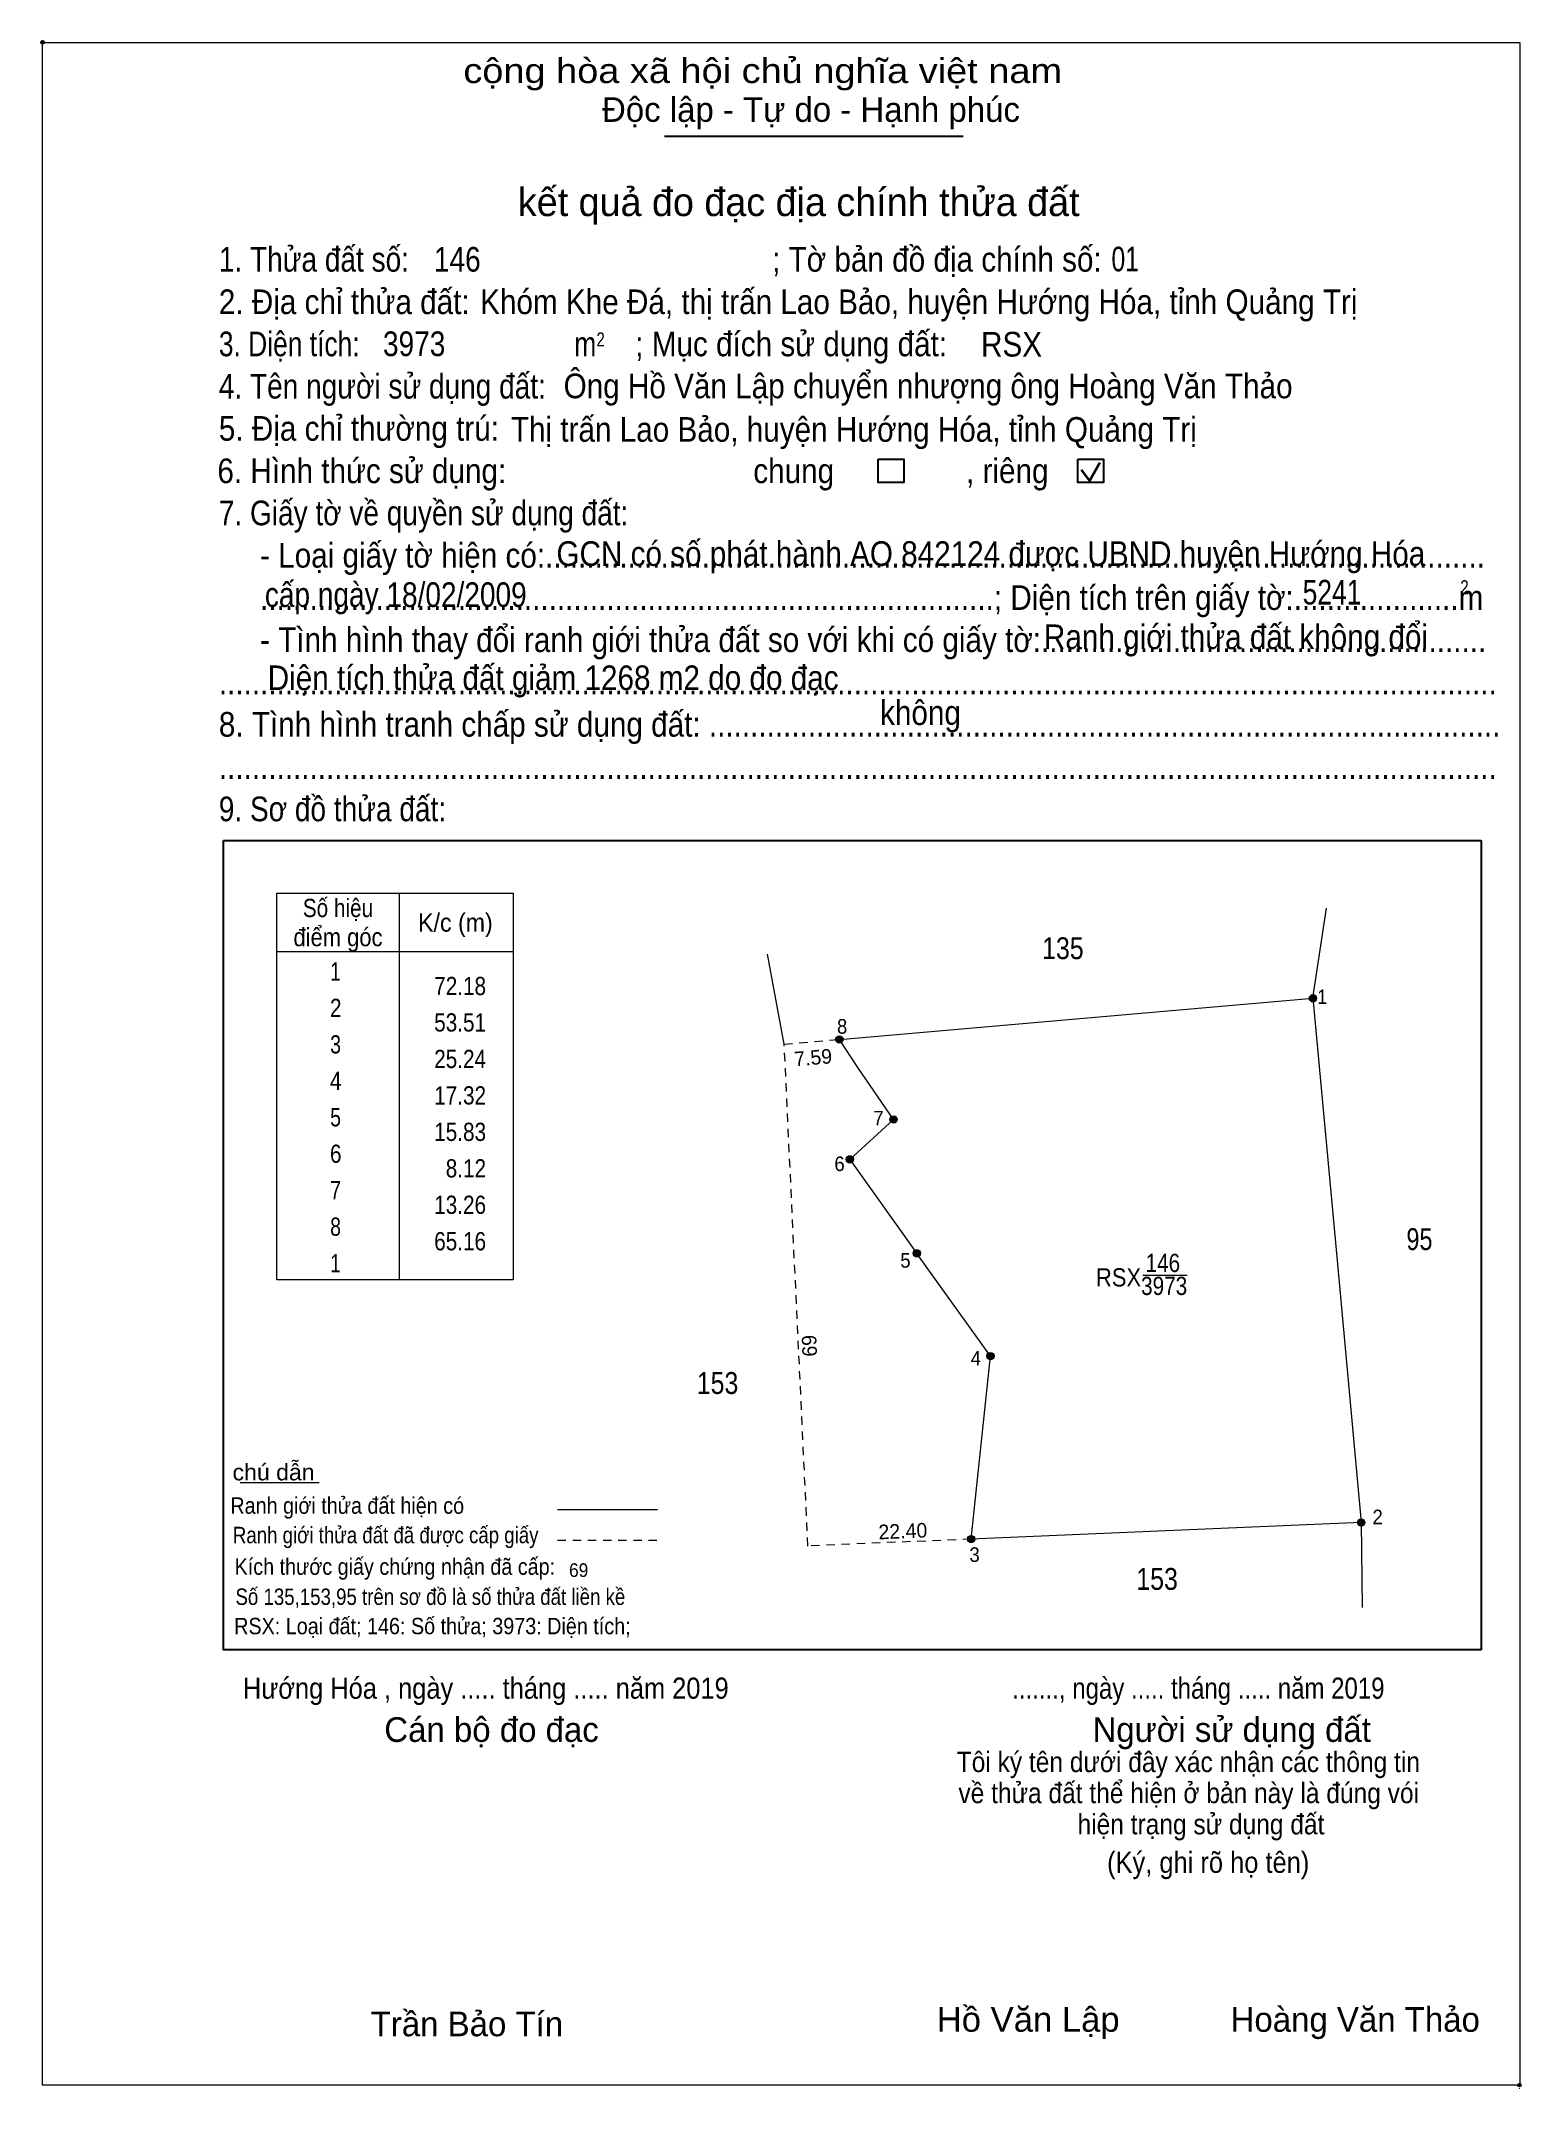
# Model space of a CAD drawing. Header units: metres. Extents: x 537571 to 538274, y 1839734 to 1840023.
# Drawn here: x 537570.7 to 537773.5, y 1839734.3 to 1840015.1 of the extents above; entities that cross this region are included whole.
import ezdxf
from ezdxf.enums import TextEntityAlignment as Align

# ---------------------------------------------------------------- set-up
doc = ezdxf.new("R2010")
doc.units = ezdxf.units.M
doc.header["$LTSCALE"] = 0.77
doc.header["$PDMODE"] = 32
doc.header["$PDSIZE"] = 0.385
doc.linetypes.add('SHORT_DASHED', pattern=[2.7, 1.5, -1.2])
for name, color, linetype, lineweight in [('10', 7, 'Continuous', 13), ('13', 7, 'Continuous', 13), ('17', 7, 'Continuous', 13), ('2', 7, 'Continuous', 25), ('6', 7, 'Continuous', 13), ('63', 7, 'Continuous', 13)]:
    doc.layers.add(name, color=color, linetype=linetype, lineweight=lineweight)

msp = doc.modelspace()

# ---------------------------------------------------------------- texts
at = {"layer": '10'}
for s, width, p in [('135', 0.85, (537710.74, 1839889.19)), ('95', 0.8, (537759.62, 1839849.3)), ('153', 0.85, (537663.405, 1839829.57)), ('153', 0.85, (537723.655, 1839802.71))]:
    msp.add_text(s, height=3, dxfattribs=dict(at, width=width)).set_placement(p, align=Align.CENTER)
at = {"layer": '13'}
for s, width, p in [('RSX', 0.9, (537718.37, 1839844.31)), ('146', 0.85, (537724.44, 1839846.29)), ('3973', 0.85, (537724.62, 1839843.14))]:
    msp.add_text(s, height=2.5, dxfattribs=dict(at, width=width)).set_placement(p, align=Align.CENTER)
at = {"layer": '2'}
for s, height, width, p in [('cộng hòa xã hội chủ nghĩa việt nam', 3.38, 1.15, (537628.56, 1840009.32)), ('1. Thửa đất số:', 3.38, 0.85, (537595.04, 1839983.46)), ('146', 3.38, 0.85, (537624.52, 1839983.46)), ('; Tờ bản đồ địa chính số:', 3.38, 0.9, (537670.88, 1839983.46)), ('01', 3.38, 0.75, (537717.4, 1839983.5)), ('2. Địa chỉ thửa đất:', 3.38, 0.9, (537595.04, 1839977.64)), ('Khóm Khe Đá, thị trấn Lao Bảo, huyện Hướng Hóa, tỉnh Quảng Trị', 3.38, 0.9, (537630.86, 1839977.64)), ('3. Diện tích:', 3.38, 0.8, (537595.04, 1839971.86)), ('3973', 3.38, 0.85, (537617.54, 1839971.88)), ('; Mục đích sử dụng đất:', 3.38, 0.9, (537652.12, 1839971.86)), ('RSX', 3.38, 0.9, (537699.52, 1839971.82)), ('m', 3.38, 0.8, (537643.76, 1839971.86)), ('2', 1.931, 0.8, (537646.8, 1839973.2)), ('4. Tên người sử dụng đất:', 3.38, 0.85, (537595.04, 1839966.06)), ('Ông Hồ Văn Lập chuyển nhượng ông Hoàng Văn Thảo', 3.38, 0.9, (537642.3, 1839966.1)), ('5. Địa chỉ thường trú:', 3.38, 0.9, (537595.04, 1839960.28)), ('Thị trấn Lao Bảo, huyện Hướng Hóa, tỉnh Quảng Trị', 3.38, 0.9, (537635.07, 1839960.14)), ('6. Hình thức sử dụng:', 3.38, 0.9, (537594.84, 1839954.46)), ('chung                , riêng', 3.38, 0.9, (537668.3, 1839954.46)), ('7. Giấy tờ về quyền sử dụng đất:', 3.38, 0.85, (537595.04, 1839948.68)), ('     - Loại giấy tờ hiện có:..................................................................................................................', 3.38, 0.9, (537595.04, 1839942.88)), ('GCN có số phát hành AO 842124 được UBND huyện Hướng Hóa ', 3.38, 0.9, (537641.32, 1839943.11)), ('     .........................................................................................; Diện tích trên giấy tờ:....................m', 3.38, 0.9, (537595.04, 1839937.08)), ('cấp ngày 18/02/2009', 3.38, 0.85, (537601.35, 1839937.48)), ('5241', 3.38, 0.8, (537743.61, 1839937.82)), ('2', 1.931, 0.8, (537765.22, 1839939.22)), ('     - Tình hình thay đổi ranh giới thửa đất so với khi có giấy tờ:......................................................', 3.38, 0.9, (537595.04, 1839931.3)), ('Ranh giới thửa đất không đổi', 3.38, 0.9, (537708.14, 1839931.7)), ('Diện tích thửa đất giảm 1268 m2 do đo đạc', 3.38, 0.9, (537601.74, 1839926.08)), ('...........................................................................................................................................................', 3.38, 0.9, (537595.04, 1839925.5)), ('không', 3.38, 0.9, (537685.68, 1839921.3)), ('8. Tình hình tranh chấp sử dụng đất: ................................................................................................', 3.38, 0.9, (537595.04, 1839919.7)), ('...........................................................................................................................................................', 3.38, 0.9, (537595.04, 1839913.9)), ('9. Sơ đồ thửa đất:', 3.38, 0.85, (537595.04, 1839908.1)), ('Hướng Hóa , ngày ..... tháng ..... năm 2019', 2.895, 0.9, (537598.34, 1839787.78)), ('......., ngày ..... tháng ..... năm 2019', 2.895, 0.85, (537703.8, 1839787.78)), ('(Ký, ghi rõ họ tên)', 2.898, 0.9, (537716.8, 1839763.9)), ('Hồ Văn Lập', 3.38, 1.05, (537693.45, 1839742.12))]:
    msp.add_text(s, height=height, dxfattribs=dict(at, width=width)).set_placement(p)
for s, p in [('Độc lập - Tự do - Hạnh phúc', (537647.56, 1840004)), ('Cán bộ đo đạc', (537617.72, 1839781.86)), ('Người sử dụng đất', (537714.8, 1839781.86)), ('Trần Bảo Tín', (537615.86, 1839741.5)), ('Hoàng Văn Thảo', (537733.73, 1839742.11))]:
    msp.add_text(s, height=3.38, dxfattribs=at).set_placement(p)
for s, height, p in [('kết quả đo đạc địa chính thửa đất', 3.864, (537674.53, 1839991.08)), ('.', 0.9659, (537773.3179, 1839734.26))]:
    msp.add_text(s, height=height, dxfattribs=at).set_placement(p, align=Align.CENTER)
for s, height, width, p in [('69', 1.87, 0.95, (537644.365, 1839804.48)), ('Tôi ký tên dưới đây xác nhận các thông tin', 2.793, 0.9, (537727.94, 1839777.72)), ('về thửa đất thể hiện ở bản này là đúng vói', 2.793, 0.9, (537727.99, 1839773.46)), ('hiện trạng sử dụng đất', 2.793, 0.9, (537729.67, 1839769.18))]:
    msp.add_text(s, height=height, dxfattribs=dict(at, width=width)).set_placement(p, align=Align.CENTER)
at = {"layer": '6'}
for s, width, p in [('chú dẫn', 1.05, (537596.92, 1839817.72)), ('Ranh giới thửa đất hiện có ', 0.9, (537596.62, 1839813.14)), ('Ranh giới thửa đất đã được cấp giấy', 0.85, (537596.96, 1839809.1)), ('Kích thước giấy chứng nhận đã cấp:', 0.9, (537597.2, 1839804.77)), ('Số 135,153,95 trên sơ đồ là số thửa đất liền kề', 0.85, (537597.32, 1839800.64)), ('RSX: Loại đất; 146: Số thửa; 3973: Diện tích;', 0.9, (537597.14, 1839796.62))]:
    msp.add_text(s, height=2.25, dxfattribs=dict(at, width=width)).set_placement(p)
at = {"layer": '63'}
for s, width, p in [('Số hiệu', 0.85, (537611.37, 1839894.96)), ('điểm góc', 0.9, (537611.37, 1839890.96)), ('K/c (m)', 0.95, (537627.47, 1839892.96)), (' 1', 0.75, (537610.665, 1839886.26)), (' 2', 0.85, (537610.67, 1839881.26)), (' 3', 0.8, (537610.67, 1839876.26)), (' 4', 0.85, (537610.665, 1839871.26)), (' 5', 0.8, (537610.67, 1839866.26)), (' 6', 0.85, (537610.67, 1839861.26)), (' 7', 0.8, (537610.67, 1839856.26)), (' 8', 0.8, (537610.67, 1839851.26)), (' 1', 0.75, (537610.665, 1839846.26))]:
    msp.add_text(s, height=2.5, dxfattribs=dict(at, width=width)).set_placement(p, align=Align.CENTER)
for s, height, width, p in [('72.18', 2.5, 0.85, (537631.67, 1839884.26)), (' 1', 2, 0.9, (537746.97, 1839883.03)), ('53.51', 2.5, 0.85, (537631.67, 1839879.26)), (' 8', 2, 0.95, (537681.19, 1839878.97)), ('25.24', 2.5, 0.85, (537631.67, 1839874.26)), ('17.32', 2.5, 0.85, (537631.67, 1839869.26)), ('15.83', 2.5, 0.85, (537631.67, 1839864.26)), (' 7', 2, 0.95, (537686.17, 1839866.39)), ('8.12', 2.5, 0.85, (537631.67, 1839859.26)), (' 6', 2, 0.95, (537680.83, 1839860.13)), ('13.26', 2.5, 0.85, (537631.67, 1839854.26)), ('65.16', 2.5, 0.85, (537631.67, 1839849.26)), (' 5', 2, 0.95, (537689.87, 1839846.89)), (' 4', 2, 0.95, (537699.52, 1839833.48)), (' 2', 2, 0.95, (537754.59, 1839811.7)), (' 3', 2, 0.95, (537699.34, 1839806.54))]:
    msp.add_text(s, height=height, dxfattribs=dict(at, width=width)).set_placement(p, align=Align.RIGHT)
for s, rotation, p in [('7.59', 4.952, (537676.5887, 1839874.7008)), ('69', 272.704, (537674.9881, 1839836.1372)), ('22.40', 2.431, (537688.8476, 1839809.7674))]:
    msp.add_text(s, height=2, rotation=rotation, dxfattribs=at).set_placement(p, align=Align.CENTER)

# ---------------------------------------------------------------- hatches: boundary and pattern name
at = {"layer": '63'}
for points in [[(537745.52, 1839883.82, 1), (537744.52, 1839883.82, 1)], [(537680.6, 1839878.19, 1), (537679.6, 1839878.19, 1)], [(537688.04, 1839867.21, 1), (537687.04, 1839867.21, 1)], [(537682.04, 1839861.74, 1), (537681.04, 1839861.74, 1)], [(537691.23, 1839848.85, 1), (537690.23, 1839848.85, 1)], [(537701.31, 1839834.77, 1), (537700.31, 1839834.77, 1)], [(537752.13, 1839811.94, 1), (537751.13, 1839811.94, 1)], [(537698.67, 1839809.67, 1), (537697.67, 1839809.67, 1)]]:
    msp.add_hatch(color=256, dxfattribs=at).paths.add_polyline_path(points)

# ---------------------------------------------------------------- linework, layer by layer
at = {"layer": '10'}
for p, q in [((537745.02, 1839883.82), (537746.88, 1839896.19)), ((537672.54, 1839877.54), (537670.24, 1839889.87)), ((537680.1, 1839878.19), (537745.02, 1839883.82)), ((537681.54, 1839861.74), (537690.73, 1839848.85)), ((537751.63, 1839811.94), (537698.17, 1839809.67)), ((537751.63, 1839811.94), (537751.78, 1839800.28))]:
    msp.add_line(p, q, dxfattribs=at)
at = {"layer": '10', "linetype": 'SHORT_DASHED'}
for p, q in [((537672.54, 1839877.54), (537680.1, 1839878.19)), ((537675.79, 1839808.72), (537672.54, 1839877.54)), ((537698.17, 1839809.67), (537675.79, 1839808.72))]:
    msp.add_line(p, q, dxfattribs=at)
at = {"layer": '10'}
for points in [[(537745.02, 1839883.82), (537748.32, 1839847.88), (537751.63, 1839811.94)], [(537681.54, 1839861.74), (537687.54, 1839867.21), (537682.62, 1839874.33), (537680.1, 1839878.19)], [(537698.17, 1839809.67), (537700.81, 1839834.77), (537690.73, 1839848.85)]]:
    msp.add_lwpolyline(points, dxfattribs=at)
at = {"layer": '13'}
for p, q in [((537619.77, 1839898.22), (537619.77, 1839845.22)), ((537721.71, 1839845.85), (537727.78, 1839845.85))]:
    msp.add_line(p, q, dxfattribs=at)
at = {"layer": '17'}
msp.add_line((537597.95, 1839817.43), (537608.81, 1839817.43), dxfattribs=at)
at = {"layer": '2'}
for p, q in [((537656.14, 1840002.06), (537697.09, 1840002.06)), ((537595.68, 1839905.47), (537768.08, 1839905.47)), ((537768.08, 1839905.47), (537768.08, 1839794.49))]:
    msp.add_line(p, q, dxfattribs=at)
at = {"layer": '2', "lineweight": 35}
for p, q in [((537713.26, 1839956.28), (537714.41, 1839954.78)), ((537714.41, 1839954.78), (537715.81, 1839957.29))]:
    msp.add_line(p, q, dxfattribs=at)
at = {"layer": '2', "lineweight": 13}
msp.add_lwpolyline([(537570.85, 1840014.9), (537773.36, 1840014.9), (537773.36, 1839734.8), (537570.85, 1839734.8)], close=True, dxfattribs=at)
at = {"layer": '2'}
for points in [[(537685.44, 1839957.77), (537688.92, 1839957.77), (537688.92, 1839954.53), (537685.44, 1839954.53)], [(537712.81, 1839957.77), (537716.29, 1839957.77), (537716.29, 1839954.53), (537712.81, 1839954.53)]]:
    msp.add_lwpolyline(points, close=True, dxfattribs=at)
msp.add_lwpolyline([(537768.08, 1839794.49), (537595.68, 1839794.49), (537595.68, 1839905.47)], dxfattribs=at)
for p in [(537570.85, 1840014.9), (537773.35, 1839734.8)]:
    msp.add_point(p, dxfattribs=at)
at = {"layer": '6'}
msp.add_line((537641.47, 1839813.73), (537655.19, 1839813.73), dxfattribs=at)
at = {"layer": '6', "linetype": 'SHORT_DASHED'}
msp.add_line((537641.47, 1839809.53), (537655.27, 1839809.53), dxfattribs=at)
at = {"layer": '63'}
for points in [[(537619.77, 1839845.22), (537602.97, 1839845.22), (537602.97, 1839898.22), (537619.77, 1839898.22)], [(537619.77, 1839898.22), (537635.37, 1839898.22), (537635.37, 1839845.22), (537619.77, 1839845.22)], [(537602.97, 1839890.22), (537619.77, 1839890.22), (537635.37, 1839890.22)]]:
    msp.add_lwpolyline(points, dxfattribs=at)
for centre in [(537745.02, 1839883.82), (537680.1, 1839878.19), (537687.54, 1839867.21), (537681.54, 1839861.74), (537690.73, 1839848.85), (537700.81, 1839834.77), (537751.63, 1839811.94), (537698.17, 1839809.67)]:
    msp.add_circle(centre, 0.5, dxfattribs=at)

msp.set_redraw_order([(e.dxf.handle, doc.entitydb.next_handle()) for e in msp.query("TEXT MTEXT ATTDEF DIMENSION ARC_DIMENSION")])  # texts and dimensions are drawn at this point

doc.saveas('drawing.dxf')
